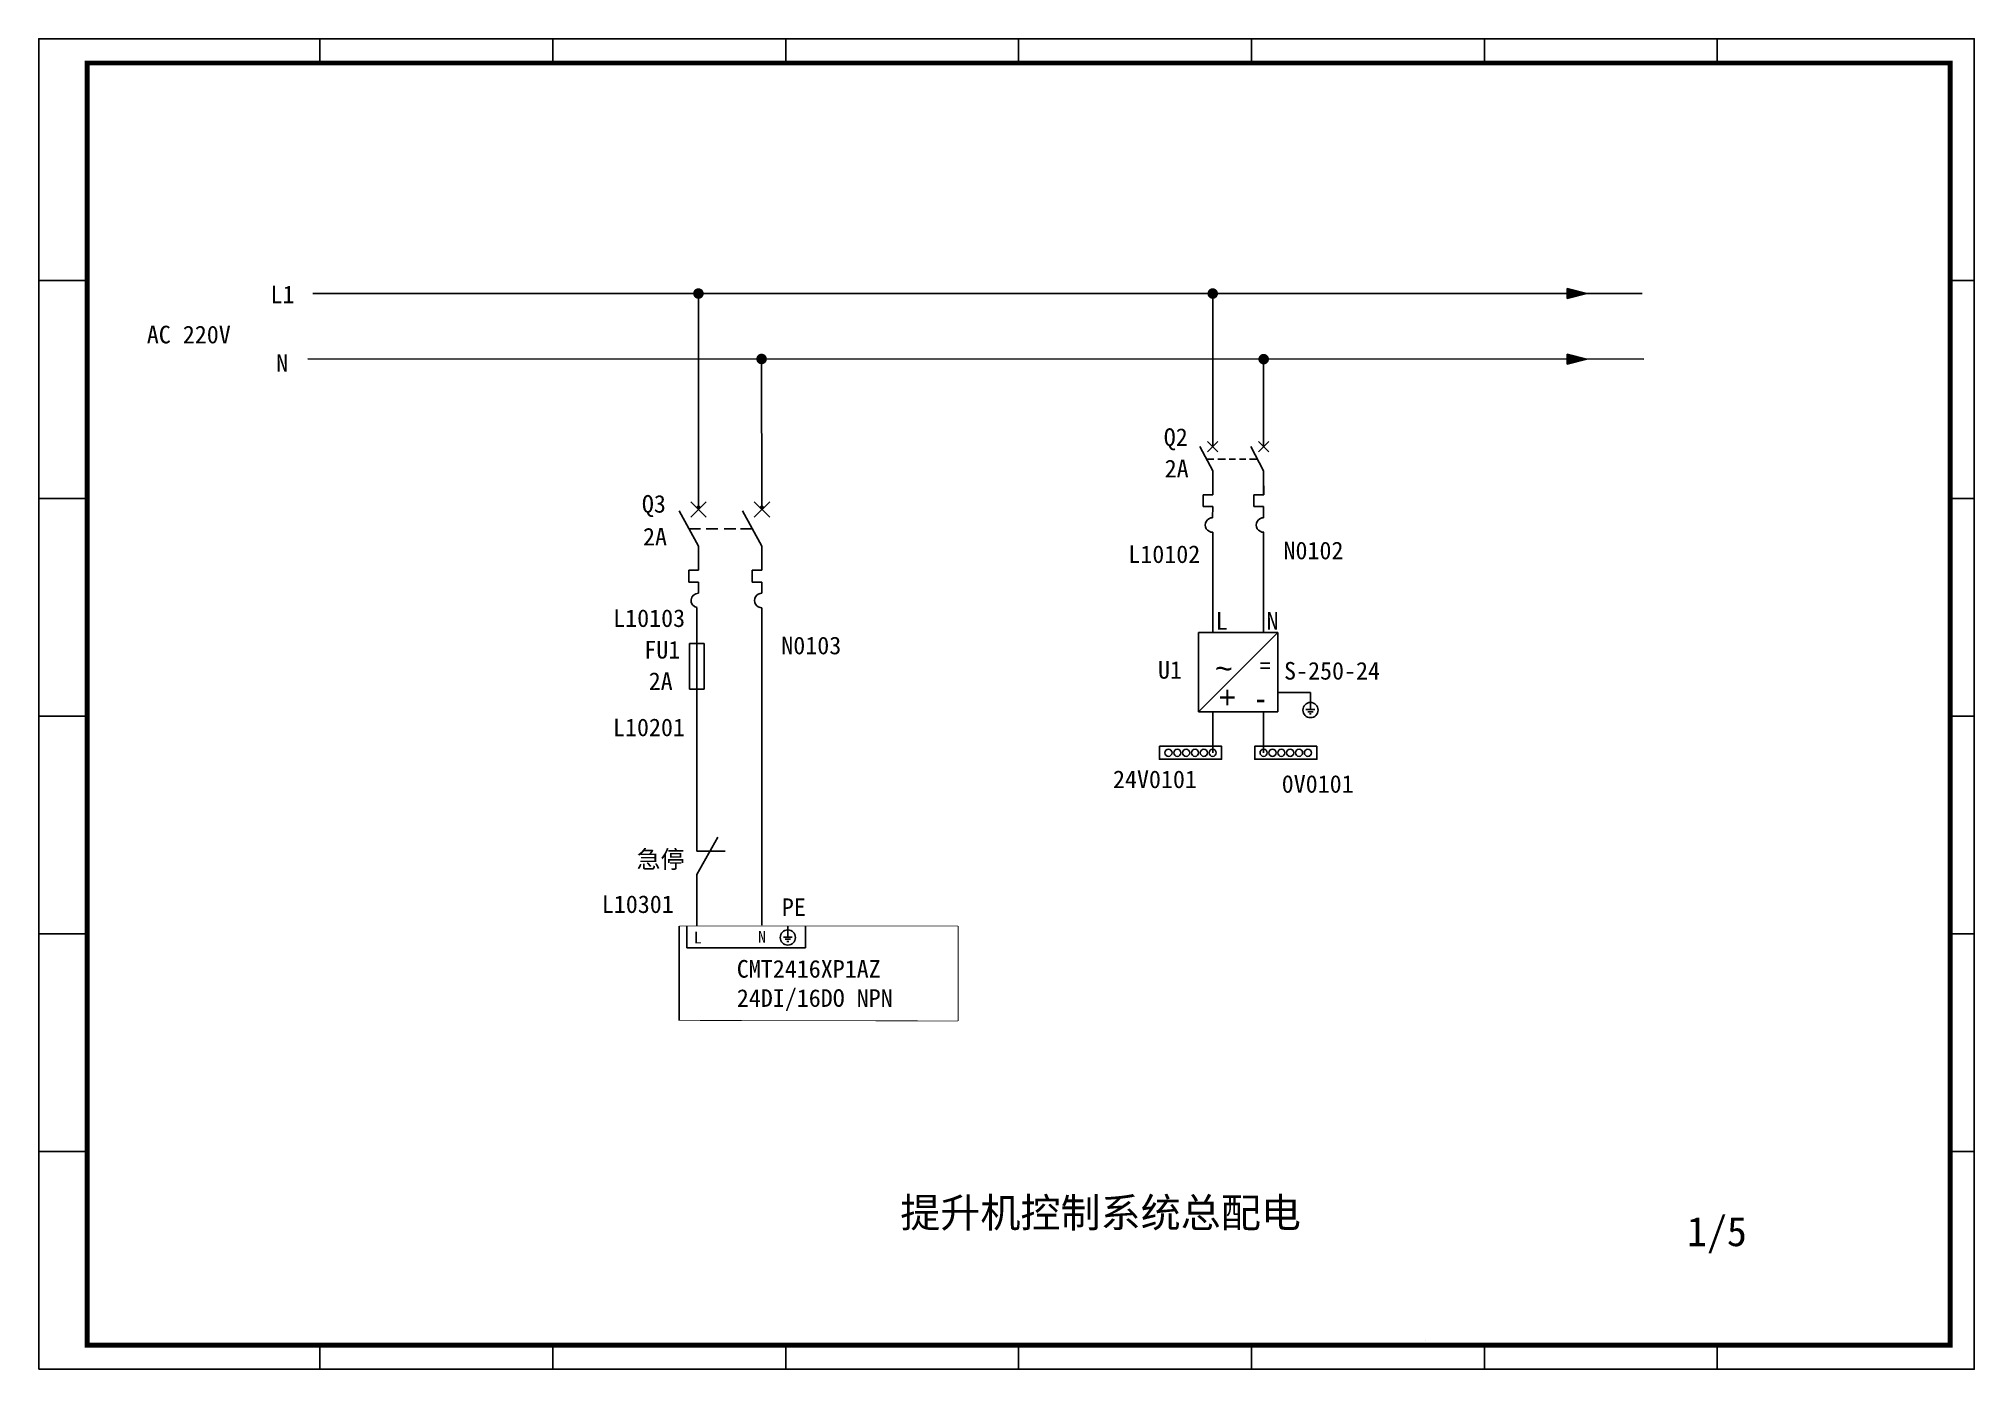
# Model space of a CAD drawing. Header units: millimetres. Extents: x 1552 to 3118, y 1018 to 1249.
# Drawn here: x 1551.7 to 1881.1, y 1017.5 to 1244.1 of the extents above; entities that cross this region are included whole.
import ezdxf

# ---------------------------------------------------------------- set-up
doc = ezdxf.new("R2010")
doc.units = ezdxf.units.MM
doc.layers.add('_0', color=7, linetype='Continuous', lineweight=25)
doc.styles.get("Standard").update_dxf_attribs({"font": 'arial.ttf'})

msp = doc.modelspace()

# ---------------------------------------------------------------- texts
for s, p in [('~', (1751.88, 1135.02)), ('+', (1752.48, 1130.09)), ('-', (1758.79, 1129.87))]:
    msp.add_text(s, height=3.73).set_placement(p)
at = {"lineweight": -2, "attachment_point": 1}
for s, insert, char_height, width in [('{\\fSimSun|b0|i0|c134|p2;L1}', (1591.13, 1202.03), 3, 17.704), ('{\\fSimSun|b0|i0|c134|p2;AC 220V}', (1570.07, 1195.2), 3, 17.704), ('{\\fSimSun|b0|i0|c134|p2;N}', (1592.09, 1190.36), 3, 17.704), ('{\\fSimSun|b0|i0|c134|p2;Q2}', (1743.17, 1177.74), 3, 17.704), ('{\\fSimSun|b0|i0|c134|p2;2A}', (1743.33, 1172.39), 3, 25.8827), ('{\\fSimSun|b0|i0|c134|p2;Q3}', (1654.34, 1166.38), 3, 17.704), ('{\\fSimSun|b0|i0|c134|p2;2A}', (1654.53, 1160.79), 3, 17.704), ('{\\fSimSun|b0|i0|c134|p2;L10102}', (1737.14, 1157.81), 3, 5.2351), ('{\\fSimSun|b0|i0|c134|p2;N0102}', (1763.55, 1158.44), 3, 5.2351), ('{\\fSimSun|b0|i0|c134|p2;L10103}', (1649.45, 1146.92), 3, 5.3192), ('{\\fSimSun|b0|i0|c134|p2;L}', (1752.01, 1146.44), 3, 25.8827), ('{\\fSimSun|b0|i0|c134|p2;N}', (1760.67, 1146.44), 3, 25.8827), ('{\\fSimSun|b0|i0|c134|p2;FU1}', (1654.75, 1141.55), 3, 17.704), ('{\\fSimSun|b0|i0|c134|p2;N0103}', (1678.07, 1142.27), 3, 5.2351), ('{\\fSimSun|b0|i0|c134|p2;U1}', (1742.19, 1138.12), 3, 25.8827), ('{\\fSimSun|b0|i0|c134|p2;S-250-24}', (1763.65, 1137.96), 3, 25.8827), ('{\\fSimSun|b0|i0|c134|p2;2A}', (1655.5, 1136.19), 3, 17.704), ('{\\fSimSun|b0|i0|c134|p2;L10201}', (1649.42, 1128.33), 3, 17.704), ('{\\fSimSun|b0|i0|c134|p2;24V0101}', (1734.53, 1119.49), 3, 5.2351), ('{\\fSimSun|b0|i0|c134|p2;0V0101}', (1763.25, 1118.7), 3, 5.2351), ('{\\fSimSun|b0|i0|c134|p2;急停}', (1653.43, 1105.87), 3, 17.704), ('{\\fSimSun|b0|i0|c134|p2;L10301}', (1647.52, 1098.23), 3, 17.704), ('{\\fSimSun|b0|i0|c134|p2;PE}', (1678.16, 1097.72), 3, 17.704), ('{\\fSimSun|b0|i0|c134|p2;L}', (1663.18, 1092.04), 2, 17.704), ('{\\fSimSun|b0|i0|c134|p2;N}', (1674.1, 1092.19), 2, 3.442), ('{\\fSimSun|b0|i0|c134|p2;CMT2416XP1AZ}', (1670.5, 1087.22), 3, 17.704), ('{\\fSimSun|b0|i0|c134|p2;24DI/16DO NPN}', (1670.5, 1082.25), 3, 29.4756), ('{\\fSimSun|b0|i0|c134|p2;提升机控制系统总配电}', (1698.32, 1046.71), 5, 78.6384), ('{\\fSimSun|b0|i0|c134|p2;1/5}', (1832.23, 1043.51), 5, 56.5892)]:
    msp.add_mtext(s, dxfattribs=dict(at, insert=insert, char_height=char_height, width=width))

# ---------------------------------------------------------------- hatches: boundary and pattern name
for points in [[(1811.82, 1199.84), (1811.82, 1200.68), (1811.82, 1201.52), (1815.16, 1200.68)], [(1811.82, 1188.68), (1811.82, 1189.52), (1811.82, 1190.35), (1815.16, 1189.52)]]:
    msp.add_hatch(color=0).paths.add_polyline_path(points)

# ---------------------------------------------------------------- linework, layer by layer
for p, q in [((1599.54, 1239.8), (1599.54, 1244.06)), ((1599.54, 1239.8), (1599.54, 1244.06)), ((1639.18, 1239.94), (1639.18, 1244.06)), ((1639.18, 1239.94), (1639.18, 1244.06)), ((1678.82, 1239.94), (1678.82, 1244.06)), ((1678.82, 1239.94), (1678.82, 1244.06)), ((1718.46, 1239.94), (1718.46, 1244.06)), ((1718.46, 1239.94), (1718.46, 1244.06)), ((1718.46, 1239.94), (1718.46, 1244.06)), ((1718.46, 1239.94), (1718.46, 1244.06)), ((1758.1, 1239.94), (1758.1, 1244.06)), ((1758.1, 1239.94), (1758.1, 1244.06)), ((1797.74, 1239.94), (1797.74, 1244.06)), ((1797.74, 1239.94), (1797.74, 1244.06)), ((1837.38, 1239.94), (1837.38, 1244.06)), ((1837.38, 1239.94), (1837.38, 1244.06)), ((1559.9, 1202.88), (1551.67, 1202.88)), ((1559.9, 1202.88), (1551.67, 1202.88)), ((1881.14, 1202.88), (1877.02, 1202.88)), ((1881.14, 1202.88), (1877.02, 1202.88)), ((1663.97, 1200.68), (1663.97, 1163.92)), ((1751.5, 1178.96), (1751.5, 1200.68)), ((1760.17, 1178.96), (1760.17, 1189.51)), ((1751.5, 1178.96), (1751.5, 1174.62)), ((1760.17, 1178.96), (1760.17, 1174.62)), ((1749.34, 1174.62), (1751.5, 1170.51)), ((1750.64, 1175.49), (1752.37, 1173.76)), ((1752.37, 1175.49), (1750.64, 1173.76)), ((1758, 1174.62), (1760.17, 1170.51)), ((1759.3, 1175.49), (1761.04, 1173.76)), ((1761.04, 1175.49), (1759.3, 1173.76)), ((1750.42, 1172.46), (1751.72, 1172.46)), ((1751.5, 1170.51), (1751.5, 1166.43)), ((1752.37, 1172.46), (1753.67, 1172.46)), ((1754.32, 1172.46), (1755.4, 1172.46)), ((1756.05, 1172.46), (1757.14, 1172.46)), ((1757.79, 1172.46), (1759.09, 1172.46)), ((1760.17, 1170.51), (1760.17, 1166.43)), ((1760.18, 1167.96), (1760.18, 1166.43)), ((1559.9, 1165.81), (1551.67, 1165.81)), ((1559.9, 1165.81), (1551.67, 1165.81)), ((1662.65, 1165.24), (1665.29, 1162.6)), ((1665.29, 1165.24), (1662.65, 1162.6)), ((1663.97, 1164.58), (1663.64, 1164.25)), ((1663.64, 1164.25), (1664.3, 1164.25)), ((1663.97, 1164.58), (1664.3, 1164.25)), ((1673.45, 1165.24), (1676.09, 1162.6)), ((1676.09, 1165.24), (1673.45, 1162.6)), ((1674.77, 1164.58), (1674.44, 1164.25)), ((1674.44, 1164.25), (1675.1, 1164.25)), ((1674.77, 1164.58), (1675.1, 1164.25)), ((1881.14, 1165.81), (1877.02, 1165.81)), ((1881.14, 1165.81), (1877.02, 1165.81)), ((1662.32, 1160.63), (1664.3, 1160.63)), ((1665.29, 1160.63), (1667.27, 1160.63)), ((1668.34, 1160.63), (1670.32, 1160.63)), ((1671.14, 1160.63), (1673.12, 1160.63)), ((1751.5, 1160.05), (1751.5, 1144.29)), ((1760.17, 1160.05), (1760.17, 1144.29)), ((1663.97, 1157.66), (1663.97, 1155.11)), ((1663.97, 1155.11), (1663.97, 1153.58)), ((1674.78, 1155.11), (1674.78, 1153.58)), ((1751.5, 1145.16), (1751.5, 1142.99)), ((1760.17, 1145.16), (1760.17, 1142.99)), ((1662.47, 1133.34), (1662.47, 1141.08)), ((1662.47, 1141.08), (1664.93, 1141.08)), ((1664.93, 1141.08), (1664.93, 1133.34)), ((1749.07, 1142.99), (1749.07, 1129.45)), ((1749.07, 1129.45), (1762.61, 1142.99)), ((1751.5, 1142.99), (1749.07, 1142.99)), ((1751.5, 1142.99), (1760.17, 1142.99)), ((1760.17, 1142.99), (1762.61, 1142.99)), ((1762.61, 1129.45), (1762.61, 1142.99)), ((1759.63, 1137.76), (1761.25, 1137.76)), ((1759.63, 1136.89), (1761.25, 1136.89)), ((1664.93, 1133.34), (1662.47, 1133.34)), ((1768.13, 1129.86), (1768.13, 1132.75)), ((1559.9, 1128.75), (1551.67, 1128.75)), ((1559.9, 1128.75), (1551.67, 1128.75)), ((1749.07, 1129.45), (1762.61, 1129.45)), ((1751.5, 1129.45), (1751.5, 1127.39)), ((1760.17, 1129.45), (1760.17, 1127.39)), ((1767.38, 1129.86), (1768.88, 1129.86)), ((1767.68, 1129.49), (1768.58, 1129.49)), ((1767.98, 1129.11), (1768.28, 1129.11)), ((1881.14, 1128.75), (1877.02, 1128.75)), ((1881.14, 1128.75), (1877.02, 1128.75)), ((1663.7, 1101.77), (1663.7, 1093)), ((1559.9, 1091.68), (1551.67, 1091.68)), ((1559.9, 1091.68), (1551.67, 1091.68)), ((1678.43, 1091.14), (1679.93, 1091.14)), ((1678.73, 1090.76), (1679.63, 1090.76)), ((1679.18, 1091.14), (1679.18, 1093)), ((1881.14, 1091.68), (1877.02, 1091.68)), ((1881.14, 1091.68), (1877.02, 1091.68)), ((1679.03, 1090.39), (1679.33, 1090.39)), ((1877.02, 1071.12), (1877.02, 1021.67)), ((1877.02, 1054.62), (1877.02, 1069.03)), ((1877.02, 1069.03), (1877.02, 1054.62)), ((1559.9, 1054.62), (1551.67, 1054.62)), ((1559.9, 1054.62), (1551.67, 1054.62)), ((1881.14, 1054.62), (1877.02, 1054.62)), ((1881.14, 1054.62), (1877.02, 1054.62)), ((1559.9, 1051.67), (1559.9, 1021.67)), ((1559.9, 1051.67), (1559.9, 1021.67)), ((1877.02, 1021.67), (1877.02, 1051.67)), ((1559.9, 1021.67), (1877.02, 1021.67)), ((1599.54, 1021.67), (1599.54, 1017.55)), ((1599.54, 1021.67), (1599.54, 1017.55)), ((1606.58, 1021.67), (1666.58, 1021.67)), ((1786.58, 1021.67), (1606.58, 1021.67)), ((1639.18, 1021.67), (1639.18, 1017.55)), ((1639.18, 1021.67), (1639.18, 1017.55)), ((1678.82, 1021.67), (1678.82, 1017.55)), ((1678.82, 1021.67), (1678.82, 1017.55)), ((1718.46, 1021.67), (1718.46, 1017.55)), ((1718.46, 1021.67), (1718.46, 1017.55)), ((1718.46, 1021.67), (1718.46, 1017.55)), ((1718.46, 1021.67), (1718.46, 1017.55)), ((1758.1, 1021.67), (1758.1, 1017.55)), ((1758.1, 1021.67), (1758.1, 1017.55)), ((1787.71, 1022.44), (1787.71, 1022.44)), ((1787.71, 1022.44), (1787.71, 1022.44)), ((1797.74, 1021.67), (1797.74, 1017.55)), ((1797.74, 1021.67), (1797.74, 1017.55)), ((1837.38, 1021.67), (1837.38, 1017.55)), ((1837.38, 1021.67), (1837.38, 1017.55))]:
    msp.add_line(p, q)
at = {"lineweight": -2}
for p, q in [((1598.35, 1200.68), (1824.61, 1200.68)), ((1597.45, 1189.54), (1824.87, 1189.52)), ((1674.72, 1189.83), (1674.76, 1163.91)), ((1663.97, 1157.66), (1660.68, 1163.69)), ((1674.77, 1157.66), (1671.48, 1163.69)), ((1674.77, 1157.66), (1674.78, 1155.11)), ((1674.78, 1147.2), (1674.78, 1098.73))]:
    msp.add_line(p, q, dxfattribs=at)
at = {"color": 0}
for p, q in [((1815.16, 1200.68), (1811.82, 1201.52)), ((1811.82, 1201.52), (1811.82, 1200.68)), ((1815.16, 1200.68), (1811.82, 1199.84)), ((1811.82, 1199.84), (1811.82, 1200.68)), ((1815.16, 1189.52), (1811.82, 1190.35)), ((1811.82, 1190.35), (1811.82, 1189.52)), ((1815.16, 1189.52), (1811.82, 1188.68)), ((1811.82, 1188.68), (1811.82, 1189.52)), ((1663.7, 1141.08), (1663.7, 1147.23)), ((1663.7, 1110.05), (1663.7, 1141.08)), ((1762.61, 1132.75), (1768.13, 1132.75)), ((1663.7, 1105.78), (1663.7, 1110.05)), ((1663.7, 1101.77), (1667.29, 1108.13)), ((1663.7, 1105.78), (1668.51, 1105.78)), ((1674.78, 1098.67), (1674.78, 1093.16)), ((1660.7, 1093), (1660.7, 1076.94)), ((1662.01, 1093), (1662.01, 1089.31)), ((1682.19, 1089.31), (1682.19, 1093)), ((1662.01, 1089.31), (1682.19, 1089.31))]:
    msp.add_line(p, q, dxfattribs=at)
at = {"color": 1}
msp.add_lwpolyline([(1551.67, 1017.55), (1881.14, 1017.55), (1881.14, 1244.06), (1551.67, 1244.06)], close=True, dxfattribs=at)
for points, const_width in [([(1559.9, 1239.94), (1877.02, 1239.94), (1877.02, 1021.67), (1559.9, 1021.67), (1559.9, 1239.94)], 0.824), ([(1559.9, 1239.94), (1877.02, 1239.94), (1877.02, 1021.67), (1559.9, 1021.67), (1559.9, 1239.94)], 0.824), ([(1708.17, 1093), (1660.7, 1093)], 0.127), ([(1708.17, 1076.85), (1708.17, 1093)], 0.127), ([(1708.17, 1076.85), (1660.7, 1076.94)], 0.127)]:
    msp.add_lwpolyline(points, dxfattribs=dict(const_width=const_width))
at = {"const_width": 0.75, "flags": 128}
for points in [[(1663.44, 1200.68, 1), (1664.49, 1200.68, 1)], [(1750.98, 1200.68, 1), (1752.03, 1200.68, 1)], [(1674.19, 1189.54, 1), (1675.24, 1189.54, 1)], [(1759.65, 1189.51, 1), (1760.7, 1189.51, 1)]]:
    msp.add_lwpolyline(points, format="xyb", close=True, dxfattribs=at)
for centre in [(1768.14, 1129.77), (1679.18, 1091.05)]:
    msp.add_circle(centre, 1.29)
at = {"layer": '_0', "color": 0}
for p, q in [((1751.5, 1166.43), (1749.86, 1166.43)), ((1749.86, 1166.43), (1749.86, 1164.41)), ((1760.18, 1166.43), (1758.53, 1166.43)), ((1758.53, 1166.43), (1758.53, 1164.41)), ((1749.86, 1164.41), (1751.5, 1164.41)), ((1751.5, 1164.41), (1751.49, 1162.51)), ((1758.53, 1164.41), (1760.17, 1164.41)), ((1760.17, 1164.41), (1760.17, 1162.51)), ((1663.97, 1153.58), (1662.32, 1153.58)), ((1662.32, 1153.58), (1662.32, 1151.56)), ((1674.78, 1153.58), (1673.13, 1153.58)), ((1673.13, 1153.58), (1673.13, 1151.56)), ((1662.32, 1151.56), (1663.96, 1151.56)), ((1663.96, 1151.56), (1663.96, 1149.66)), ((1673.13, 1151.56), (1674.77, 1151.56)), ((1674.77, 1151.56), (1674.77, 1149.66)), ((1751.5, 1127.39), (1751.5, 1122.5)), ((1760.17, 1127.39), (1760.17, 1122.5))]:
    msp.add_line(p, q, dxfattribs=at)
for points in [[(1742.43, 1123.61), (1753.01, 1123.61), (1753.01, 1121.39), (1742.43, 1121.39)], [(1769.24, 1123.61), (1758.66, 1123.61), (1758.66, 1121.39), (1769.24, 1121.39)]]:
    msp.add_lwpolyline(points, close=True, dxfattribs=at)
for centre in [(1743.97, 1122.5), (1745.48, 1122.5), (1746.98, 1122.5), (1748.49, 1122.5), (1750, 1122.5), (1751.5, 1122.5), (1760.17, 1122.5), (1761.68, 1122.5), (1763.19, 1122.5), (1764.69, 1122.5), (1766.2, 1122.5), (1767.71, 1122.5)]:
    msp.add_circle(centre, 0.608, dxfattribs=at)
for centre, end in [((1751.47, 1161.28), 271.4469), ((1760.15, 1161.28), 271.4469), ((1663.94, 1148.43), 258.9373), ((1674.75, 1148.43), 271.4469)]:
    msp.add_arc(centre, 1.23, 88.9935, end, dxfattribs=at)

msp.set_redraw_order([(e.dxf.handle, doc.entitydb.next_handle()) for e in msp.query("TEXT MTEXT ATTDEF DIMENSION ARC_DIMENSION")])  # texts and dimensions are drawn at this point

doc.saveas('drawing.dxf')
